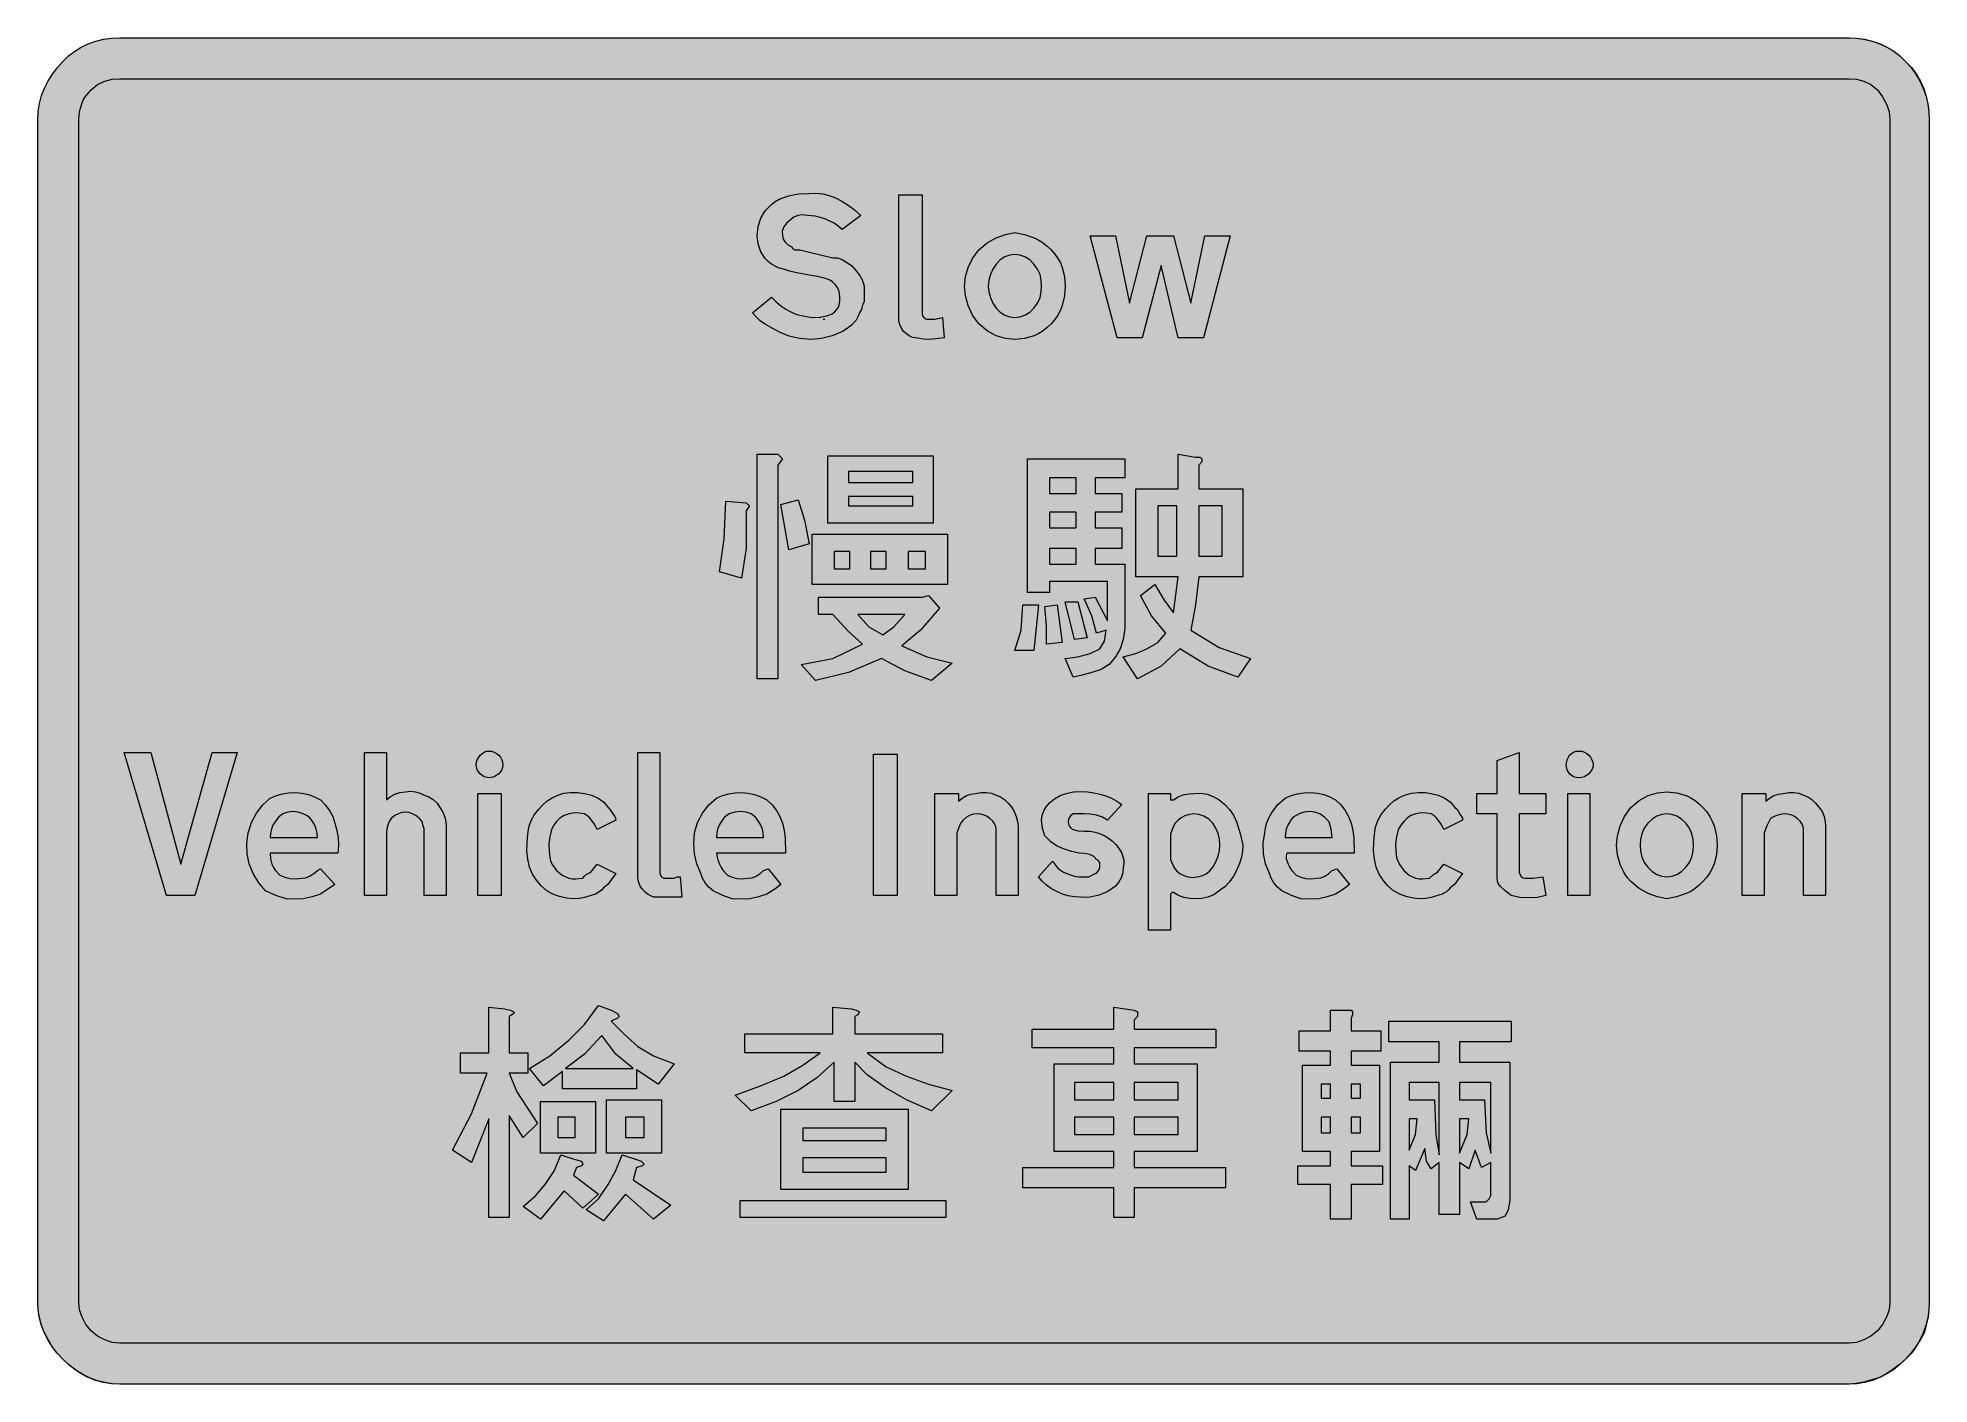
# Model space of a CAD drawing. Header units: metres. Extents: x 104 to 465, y 9 to 266.
import ezdxf

# ---------------------------------------------------------------- set-up
doc = ezdxf.new("R2010")
doc.units = ezdxf.units.M
for name, color, linetype, true_color in [('FILL_BLUE_0000FF', 7, 'Continuous', 0x0000ff), ('FILL_WHITE_FFFFFF', 7, 'Continuous', 0xffffff), ('STROKE_BLUE_0000FF', 7, 'Continuous', 0x0000ff), ('STROKE_WHITE_FFFFFF', 7, 'Continuous', 0xffffff)]:
    doc.layers.add(name, color=color, linetype=linetype, true_color=true_color)

msp = doc.modelspace()

# ---------------------------------------------------------------- hatches: boundary and pattern name
at = {"layer": 'FILL_BLUE_0000FF', "true_color": 0x0000ff}
h = msp.add_hatch(color=7, dxfattribs=at)
h.dxf.hatch_style = 1
h.paths.add_polyline_path([(449.85, 257.88), (451.24, 257.76), (452.66, 257.39), (454.03, 256.74), (455.25, 255.78), (456.26, 254.43), (457.01, 253.04), (457.49, 251.6), (457.65, 250.08), (457.65, 24.18), (457.49, 22.79), (457.01, 21.37), (456.26, 20), (455.25, 18.78), (454.03, 17.77), (452.66, 17.02), (451.24, 16.54), (449.85, 16.38), (119.55, 16.38), (118.16, 16.54), (116.74, 17.02), (115.37, 17.77), (114.15, 18.78), (113.14, 20), (112.39, 21.37), (111.91, 22.79), (111.75, 24.18), (111.75, 250.08), (111.94, 251.58), (112.35, 253.08), (112.63, 253.75), (113.02, 254.43), (114.15, 255.78), (115.37, 256.74), (116.74, 257.39), (118.16, 257.76), (119.55, 257.88), (449.85, 257.88)])
at = {"layer": 'FILL_WHITE_FFFFFF', "true_color": 0xffffff}
h = msp.add_hatch(color=7, dxfattribs=at)
h.dxf.hatch_style = 1
h.paths.add_polyline_path([(449.85, 265.68), (451.22, 265.62), (452.63, 265.44), (454.06, 265.13), (455.48, 264.67), (456.86, 264.05), (458.2, 263.28), (459.47, 262.32), (460.65, 261.18), (461.79, 260), (462.75, 258.73), (463.52, 257.38), (464.14, 255.97), (464.6, 254.51), (464.91, 253.04), (465.09, 251.55), (465.15, 250.08), (465.15, 24.18), (465.09, 22.83), (464.93, 21.44), (464.25, 18.48), (463.52, 17.13), (462.67, 15.82), (461.72, 14.56), (460.65, 13.38), (459.47, 12.31), (458.21, 11.35), (456.9, 10.51), (455.55, 9.78), (452.59, 8.95), (451.2, 8.68), (449.85, 8.58), (119.55, 8.58), (118.18, 8.65), (116.77, 8.87), (115.34, 9.23), (113.92, 9.74), (112.54, 10.41), (111.2, 11.24), (109.93, 12.23), (108.75, 13.38), (107.55, 14.56), (106.61, 15.82), (105.15, 18.48), (104.58, 20), (104.21, 21.44), (104.01, 22.83), (103.95, 24.18), (103.95, 250.08), (104.03, 251.64), (104.28, 253.16), (104.68, 254.65), (105.22, 256.08), (105.91, 257.46), (106.73, 258.77), (107.68, 260.01), (108.75, 261.18), (109.82, 262.23), (110.99, 263.15), (112.25, 263.92), (113.59, 264.55), (115, 265.05), (116.47, 265.4), (117.99, 265.61), (119.55, 265.68), (449.85, 265.68)])
h = msp.add_hatch(color=7, dxfattribs=at)
h.dxf.hatch_style = 1
h.paths.add_polyline_path([(256.82, 229.71), (256.01, 230.26), (254.25, 231.1), (252.49, 231.61), (250.95, 231.78), (249.93, 231.89), (249.07, 231.78), (248.33, 231.44), (247.65, 230.88), (246.99, 230.33), (246.45, 229.6), (246.13, 228.77), (246.15, 227.88), (246.3, 227.21), (246.71, 226.6), (247.29, 226.11), (247.95, 225.78), (248, 225.6), (248.14, 225.48), (248.55, 225.18), (248.85, 225.18), (249.15, 225.18), (249.45, 225.18), (255.75, 223.68), (256.65, 223.64), (257.55, 223.38), (259.35, 222.18), (260.19, 221.28), (260.89, 220.34), (261.42, 219.35), (261.75, 218.28), (261.75, 217.38), (261.75, 216.78), (261.75, 216.48), (261.75, 216.18), (261.75, 215.88), (261.75, 215.28), (261.45, 214.68), (261.26, 213.82), (260.85, 213.18), (260.57, 212.38), (260.21, 211.75), (259.35, 210.78), (258.52, 210.15), (257.62, 209.6), (255.67, 208.75), (253.61, 208.25), (251.55, 208.08), (249.4, 208.24), (247.42, 208.72), (245.56, 209.47), (243.75, 210.48), (242.85, 210.99), (241.99, 211.6), (241.18, 212.34), (240.45, 213.18), (244.05, 216.18), (244.95, 215.25), (245.86, 214.47), (246.78, 213.84), (247.73, 213.33), (248.7, 212.93), (249.7, 212.64), (251.85, 212.28), (253.41, 212.35), (254.85, 212.65), (255.49, 212.92), (256.07, 213.29), (256.56, 213.77), (256.95, 214.38), (257.11, 215.32), (257.14, 216.29), (256.99, 217.21), (256.65, 217.98), (256.25, 218.59), (255.72, 219.07), (255.1, 219.45), (254.4, 219.74), (252.85, 220.13), (251.25, 220.38), (248.59, 220.87), (247.33, 221.18), (246.15, 221.58), (245.53, 221.68), (244.99, 221.92), (244.05, 222.48), (243.42, 222.97), (242.87, 223.53), (242.02, 224.84), (241.52, 226.32), (241.35, 227.88), (241.52, 229.62), (242.02, 231.22), (242.87, 232.65), (244.05, 233.88), (244.77, 234.4), (245.55, 234.84), (247.31, 235.49), (249.24, 235.86), (251.25, 235.98), (252.57, 236.01), (253.85, 235.87), (255.09, 235.57), (256.31, 235.12), (257.52, 234.51), (258.72, 233.74), (259.92, 232.83), (261.15, 231.78), (257.55, 229.08), (256.82, 229.71)])
h = msp.add_hatch(color=7, dxfattribs=at)
h.dxf.hatch_style = 1
h.paths.add_polyline_path([(268.35, 235.68), (272.85, 235.68), (272.85, 212.88), (272.89, 212.58), (273.15, 212.28), (273.56, 212.02), (273.75, 211.98), (275.25, 211.98), (276.75, 212.28), (277.05, 208.38), (274.35, 208.08), (273, 208.12), (271.65, 208.38), (270.98, 208.48), (270.34, 208.75), (269.25, 209.58), (268.86, 210.25), (268.57, 210.93), (268.41, 211.6), (268.35, 212.28), (268.35, 235.68)])
h = msp.add_hatch(color=7, dxfattribs=at)
h.dxf.hatch_style = 1
h.paths.add_polyline_path([(281.62, 221.84), (282.47, 223.55), (283.65, 225.18), (285.28, 226.54), (286.99, 227.5), (288.75, 228.13), (290.55, 228.48), (292.39, 228.13), (294.22, 227.5), (295.11, 227.07), (295.95, 226.54), (296.74, 225.91), (297.45, 225.18), (298.17, 224.38), (298.76, 223.55), (299.23, 222.71), (299.59, 221.84), (300.02, 220.08), (300.15, 218.28), (300.02, 216.44), (299.59, 214.57), (299.23, 213.65), (298.76, 212.75), (298.17, 211.89), (297.45, 211.08), (296.74, 210.35), (295.95, 209.73), (295.11, 209.21), (294.22, 208.79), (292.39, 208.25), (290.55, 208.08), (288.75, 208.25), (286.99, 208.79), (285.28, 209.73), (283.65, 211.08), (282.47, 212.75), (281.62, 214.57), (281.12, 216.44), (280.95, 218.28), (281.12, 220.08), (281.62, 221.84)])
h.paths.add_polyline_path([(288.64, 223.83), (287.72, 223.27), (286.95, 222.48), (286.34, 221.53), (285.86, 220.49), (285.56, 219.4), (285.45, 218.28), (285.56, 217.16), (285.86, 216.07), (286.34, 215.03), (286.95, 214.08), (287.72, 213.29), (288.64, 212.73), (289.61, 212.39), (290.55, 212.28), (291.49, 212.39), (292.46, 212.73), (293.38, 213.29), (294.15, 214.08), (294.89, 215.03), (295.35, 216.07), (295.58, 217.16), (295.65, 218.28), (295.58, 219.4), (295.35, 220.49), (294.89, 221.53), (294.15, 222.48), (293.38, 223.27), (292.46, 223.83), (291.49, 224.17), (290.55, 224.28), (289.61, 224.17), (288.64, 223.83)], flags=16)
h = msp.add_hatch(color=7, dxfattribs=at)
h.dxf.hatch_style = 1
h.paths.add_polyline_path([(312.45, 214.98), (315.75, 227.88), (318.45, 227.88), (320.85, 227.88), (324.15, 214.98), (326.85, 227.88), (331.65, 227.88), (326.55, 208.38), (321.75, 208.38), (318.45, 222.18), (314.85, 208.38), (310.05, 208.38), (304.95, 227.88), (309.75, 227.88), (312.45, 214.98)])
h = msp.add_hatch(color=7, dxfattribs=at)
h.dxf.hatch_style = 1
h.paths.add_polyline_path([(245.25, 186.18), (246.15, 185.28), (245.25, 184.08), (245.25, 143.28), (241.35, 143.28), (241.35, 186.18), (245.25, 186.18)])
h = msp.add_hatch(color=7, dxfattribs=at)
h.dxf.hatch_style = 1
h.paths.add_polyline_path([(254.85, 172.98), (254.85, 185.88), (274.95, 185.88), (274.95, 172.98), (254.85, 172.98)])
h.paths.add_polyline_path([(258.75, 182.88), (258.75, 180.78), (271.05, 180.78), (271.05, 182.88), (258.75, 182.88)], flags=16)
h.paths.add_polyline_path([(271.05, 178.08), (258.75, 178.08), (258.75, 176.28), (271.05, 176.28), (271.05, 178.08)], flags=16)
h = msp.add_hatch(color=7, dxfattribs=at)
h.dxf.hatch_style = 1
h.paths.add_polyline_path([(305.85, 178.68), (310.95, 178.68), (310.95, 175.08), (305.85, 175.08), (305.85, 172.08), (310.95, 172.08), (310.95, 168.18), (305.85, 168.18), (305.85, 165.18), (311.55, 165.18), (311.55, 155.28), (311.55, 152.88), (311.25, 150.78), (310.65, 148.98), (309.75, 147.48), (308.55, 145.98), (307.05, 145.08), (305.25, 144.48), (303.15, 143.88), (301.65, 143.58), (300.15, 147.18), (302.55, 147.48), (304.95, 148.08), (306.75, 148.98), (307.65, 150.48), (307.95, 152.58), (306.15, 151.98), (305.25, 155.28), (303.75, 158.58), (305.85, 158.88), (308.25, 154.38), (308.25, 161.88), (297.15, 161.88), (297.15, 159.78), (292.95, 159.78), (292.95, 185.28), (311.55, 185.28), (311.55, 181.68), (305.85, 181.68), (305.85, 178.68)])
h.paths.add_polyline_path([(297.15, 178.68), (302.25, 178.68), (302.25, 181.68), (297.15, 181.68), (297.15, 178.68)], flags=16)
h.paths.add_polyline_path([(297.15, 175.08), (297.15, 172.08), (302.25, 172.08), (302.25, 175.08), (297.15, 175.08)], flags=16)
h.paths.add_polyline_path([(302.25, 168.18), (297.15, 168.18), (297.15, 165.18), (302.25, 165.18), (302.25, 168.18)], flags=16)
h = msp.add_hatch(color=7, dxfattribs=at)
h.dxf.hatch_style = 1
h.paths.add_polyline_path([(326.25, 185.28), (326.25, 184.68), (325.65, 184.08), (325.65, 179.58), (334.05, 179.58), (334.05, 162.78), (325.65, 162.78), (325.05, 157.38), (324.15, 152.58), (329.55, 149.28), (335.55, 147.18), (333.15, 143.58), (327.45, 145.68), (322.05, 148.98), (318.45, 145.68), (313.95, 143.28), (311.25, 147.48), (313.65, 148.08), (315.75, 148.98), (317.85, 150.18), (319.35, 151.98), (316.65, 155.28), (314.55, 159.18), (317.25, 161.28), (319.05, 158.28), (320.85, 155.88), (321.75, 162.78), (313.65, 162.78), (313.65, 179.58), (321.75, 179.58), (321.75, 186.18), (325.05, 185.58), (325.95, 185.58), (326.25, 185.28)])
h.paths.add_polyline_path([(317.85, 176.28), (317.85, 166.68), (321.45, 166.68), (321.45, 176.28), (317.85, 176.28)], flags=16)
h.paths.add_polyline_path([(330.15, 176.28), (325.65, 176.28), (325.65, 166.68), (330.15, 166.68), (330.15, 176.28)], flags=16)
h = msp.add_hatch(color=7, dxfattribs=at)
h.dxf.hatch_style = 1
h.paths.add_polyline_path([(235.05, 169.98), (235.35, 177.18), (239.25, 176.88), (239.85, 176.28), (239.25, 175.38), (239.25, 168.18), (238.35, 162.48), (234.15, 163.68), (235.05, 169.98)])
h = msp.add_hatch(color=7, dxfattribs=at)
h.dxf.hatch_style = 1
h.paths.add_polyline_path([(250.35, 173.58), (251.25, 169.08), (247.35, 167.88), (245.85, 176.58), (249.15, 177.48), (250.35, 173.58)])
h = msp.add_hatch(color=7, dxfattribs=at)
h.dxf.hatch_style = 1
h.paths.add_polyline_path([(251.85, 170.88), (277.65, 170.88), (277.65, 161.28), (251.85, 161.28), (251.85, 170.88)])
h.paths.add_polyline_path([(262.95, 164.28), (265.95, 164.28), (265.95, 167.58), (262.95, 167.58), (262.95, 164.28)], flags=16)
h.paths.add_polyline_path([(256.05, 167.58), (256.05, 164.28), (259.05, 164.28), (259.05, 167.58), (256.05, 167.58)], flags=16)
h.paths.add_polyline_path([(273.45, 167.58), (270.15, 167.58), (270.15, 164.28), (273.45, 164.28), (273.45, 167.58)], flags=16)
h = msp.add_hatch(color=7, dxfattribs=at)
h.dxf.hatch_style = 1
h.paths.add_polyline_path([(274.05, 159.18), (276.15, 156.78), (272.55, 152.58), (268.95, 149.58), (273.75, 147.48), (278.55, 146.28), (274.65, 142.98), (269.55, 144.78), (265.05, 147.18), (258.75, 144.48), (252.45, 142.98), (249.75, 145.98), (255.75, 147.18), (261.45, 149.88), (258.75, 152.28), (255.75, 155.58), (253.05, 155.58), (253.05, 158.88), (272.85, 158.88), (274.05, 159.18)])
h.paths.add_polyline_path([(265.35, 151.68), (267.45, 153.18), (269.55, 155.58), (260.55, 155.58), (262.65, 153.18), (265.35, 151.68)], flags=16)
h = msp.add_hatch(color=7, dxfattribs=at)
h.dxf.hatch_style = 1
h.paths.add_polyline_path([(294.15, 148.68), (290.55, 148.68), (291.75, 152.58), (292.05, 157.38), (295.05, 157.38), (294.15, 148.68)])
h = msp.add_hatch(color=7, dxfattribs=at)
h.dxf.hatch_style = 1
h.paths.add_polyline_path([(299.55, 150.18), (296.55, 149.88), (296.55, 153.48), (296.25, 157.08), (298.65, 157.38), (299.55, 150.18)])
h = msp.add_hatch(color=7, dxfattribs=at)
h.dxf.hatch_style = 1
h.paths.add_polyline_path([(304.35, 151.08), (301.95, 150.78), (300.15, 157.98), (302.55, 157.98), (304.35, 151.08)])
h = msp.add_hatch(color=7, dxfattribs=at)
h.dxf.hatch_style = 1
h.paths.add_polyline_path([(120.45, 129.18), (125.55, 129.18), (131.25, 107.88), (137.25, 129.18), (142.05, 129.18), (133.95, 101.88), (128.55, 101.88), (120.45, 129.18)])
h = msp.add_hatch(color=7, dxfattribs=at)
h.dxf.hatch_style = 1
h.paths.add_polyline_path([(177.71, 114.63), (177.45, 115.38), (177.4, 115.78), (177.26, 116.09), (176.85, 116.58), (176.17, 117.15), (175.5, 117.52), (174.82, 117.72), (174.15, 117.78), (173.47, 117.72), (172.8, 117.52), (172.12, 117.15), (171.45, 116.58), (171.06, 116.03), (170.77, 115.34), (170.61, 114.6), (170.55, 113.88), (170.55, 101.88), (166.35, 101.88), (166.35, 129.18), (170.55, 129.18), (170.55, 120.18), (171.28, 120.79), (172.13, 121.27), (173.08, 121.57), (174.15, 121.68), (175.09, 121.8), (176.06, 121.72), (176.98, 121.47), (177.75, 121.08), (178.64, 120.75), (179.48, 120.22), (180.2, 119.52), (180.75, 118.68), (181.32, 117.78), (181.69, 116.88), (181.89, 115.98), (181.95, 115.08), (181.95, 114.78), (181.95, 101.88), (177.75, 101.88), (177.75, 113.88), (177.71, 114.63)])
h = msp.add_hatch(color=7, dxfattribs=at)
h.dxf.hatch_style = 1
h.paths.add_polyline_path([(192.7, 126.33), (192.54, 125.9), (191.96, 125.13), (191.1, 124.59), (190.6, 124.43), (190.05, 124.38), (189.17, 124.59), (188.4, 125.13), (187.86, 125.9), (187.65, 126.78), (187.7, 127.33), (187.86, 127.83), (188.4, 128.69), (189.17, 129.27), (189.6, 129.43), (190.05, 129.48), (190.6, 129.43), (191.1, 129.27), (191.56, 129.02), (191.96, 128.69), (192.29, 128.29), (192.54, 127.83), (192.7, 127.33), (192.75, 126.78), (192.7, 126.33)])
h = msp.add_hatch(color=7, dxfattribs=at)
h.dxf.hatch_style = 1
h.paths.add_polyline_path([(218.55, 129.18), (222.75, 129.18), (222.75, 106.38), (222.79, 105.93), (223.05, 105.48), (223.5, 105.22), (223.95, 105.18), (225.45, 105.18), (226.05, 105.44), (226.65, 105.48), (226.95, 101.58), (224.25, 101.58), (221.55, 101.58), (220.5, 102.1), (219.95, 102.51), (219.45, 103.08), (219.06, 103.58), (218.77, 104.17), (218.61, 104.81), (218.55, 105.48), (218.55, 129.18)])
h = msp.add_hatch(color=7, dxfattribs=at)
h.dxf.hatch_style = 1
h.paths.add_polyline_path([(263.55, 128.88), (268.05, 128.88), (268.05, 101.88), (263.55, 101.88), (263.55, 128.88)])
h = msp.add_hatch(color=7, dxfattribs=at)
h.dxf.hatch_style = 1
h.paths.add_polyline_path([(386.95, 105.94), (387.22, 105.55), (387.61, 105.28), (388.05, 105.18), (389.55, 105.18), (391.35, 105.48), (391.95, 101.88), (390.33, 101.54), (388.65, 101.43), (386.97, 101.54), (385.35, 101.88), (384.19, 102.78), (383.25, 103.68), (382.9, 104.13), (382.73, 104.58), (382.65, 105.48), (382.65, 117.48), (378.75, 117.48), (378.75, 121.38), (382.65, 121.38), (382.65, 127.68), (386.85, 129.18), (386.85, 121.38), (391.95, 121.38), (391.95, 117.48), (386.85, 117.48), (386.85, 106.38), (386.95, 105.94)])
h = msp.add_hatch(color=7, dxfattribs=at)
h.dxf.hatch_style = 1
h.paths.add_polyline_path([(400.9, 126.33), (400.74, 125.9), (400.16, 125.13), (399.3, 124.59), (398.8, 124.43), (398.25, 124.38), (397.72, 124.43), (397.24, 124.59), (396.49, 125.13), (396.01, 125.9), (395.85, 126.78), (396.01, 127.83), (396.49, 128.69), (396.83, 129.02), (397.24, 129.27), (397.72, 129.43), (398.25, 129.48), (398.8, 129.43), (399.3, 129.27), (399.76, 129.02), (400.16, 128.69), (400.49, 128.29), (400.74, 127.83), (400.9, 127.33), (400.95, 126.78), (400.9, 126.33)])
h = msp.add_hatch(color=7, dxfattribs=at)
h.dxf.hatch_style = 1
h.paths.add_polyline_path([(147.45, 102.78), (146.14, 104.32), (145.05, 106.08), (144.32, 107.93), (143.92, 109.87), (143.87, 111.86), (144.15, 113.88), (144.76, 115.84), (145.69, 117.63), (146.89, 119.2), (148.35, 120.48), (149.5, 120.97), (150.69, 121.32), (151.91, 121.52), (153.15, 121.57), (154.39, 121.46), (155.61, 121.2), (156.8, 120.77), (157.95, 120.18), (158.84, 119.22), (159.64, 118.15), (160.27, 116.97), (160.65, 115.68), (161.04, 114.33), (161.29, 112.94), (161.37, 111.5), (161.25, 109.98), (148.35, 109.98), (148.39, 108.93), (148.65, 107.88), (148.93, 107.26), (149.29, 106.72), (150.15, 105.78), (151.1, 105.39), (152.14, 105.14), (153.23, 105.06), (154.35, 105.18), (155.07, 105.29), (155.85, 105.59), (156.63, 106.07), (157.35, 106.68), (157.95, 106.98), (160.65, 103.98), (157.95, 102.18), (156.33, 101.62), (154.65, 101.28), (152.97, 101.17), (151.35, 101.28), (149.4, 101.92), (147.45, 102.78)])
h.paths.add_polyline_path([(157.29, 113.83), (157.12, 114.59), (156.84, 115.3), (156.45, 115.98), (156.17, 116.43), (155.78, 116.84), (155.27, 117.2), (154.65, 117.48), (153.7, 117.82), (152.7, 117.93), (151.7, 117.82), (150.75, 117.48), (149.89, 116.84), (149.25, 115.98), (148.86, 115.3), (148.57, 114.59), (148.41, 113.83), (148.35, 112.98), (157.35, 112.98), (157.29, 113.83)], flags=16)
h = msp.add_hatch(color=7, dxfattribs=at)
h.dxf.hatch_style = 1
h.paths.add_polyline_path([(187.95, 101.88), (187.95, 121.38), (192.45, 121.38), (192.45, 101.88), (187.95, 101.88)])
h = msp.add_hatch(color=7, dxfattribs=at)
h.dxf.hatch_style = 1
h.paths.add_polyline_path([(206.02, 105.05), (206.7, 105.07), (208.05, 105.18), (208.33, 105.58), (208.69, 105.89), (209.55, 106.38), (210.75, 107.88), (214.35, 106.08), (213.45, 104.88), (212.81, 104.02), (211.95, 103.38), (211.67, 102.98), (211.31, 102.67), (210.45, 102.18), (208.35, 101.5), (207.33, 101.34), (206.25, 101.28), (204.9, 101.39), (203.59, 101.69), (202.33, 102.17), (201.15, 102.78), (200.09, 103.74), (199.16, 104.8), (198.41, 105.99), (197.85, 107.28), (197.51, 108.85), (197.36, 110.43), (197.39, 112), (197.55, 113.58), (197.71, 114.92), (198.15, 116.2), (198.82, 117.38), (199.65, 118.38), (200.38, 119.22), (201.22, 119.95), (202.18, 120.57), (203.25, 121.08), (204.43, 121.42), (205.69, 121.57), (207, 121.54), (208.35, 121.38), (209.69, 121.04), (210.94, 120.48), (212.02, 119.69), (212.85, 118.68), (213.3, 118.19), (213.75, 117.48), (214.16, 116.99), (214.3, 116.68), (214.35, 116.28), (210.75, 114.48), (210.47, 115.11), (210.11, 115.68), (209.25, 116.88), (208.35, 117.48), (207.4, 117.64), (206.4, 117.67), (205.4, 117.52), (204.45, 117.18), (203.65, 116.67), (203.02, 116.05), (202.51, 115.32), (202.05, 114.48), (201.71, 113.13), (201.56, 111.78), (201.59, 110.43), (201.75, 109.08), (201.92, 108.42), (202.19, 107.8), (202.99, 106.68), (204.07, 105.79), (205.35, 105.18), (206.02, 105.05)])
h = msp.add_hatch(color=7, dxfattribs=at)
h.dxf.hatch_style = 1
h.paths.add_polyline_path([(232.95, 102.78), (232.11, 103.51), (231.41, 104.32), (230.88, 105.18), (230.55, 106.08), (229.81, 107.93), (229.39, 109.87), (229.24, 111.86), (229.35, 113.88), (229.96, 115.84), (230.89, 117.63), (232.09, 119.2), (233.55, 120.48), (234.7, 120.97), (235.89, 121.32), (237.11, 121.52), (238.35, 121.57), (239.59, 121.46), (240.81, 121.2), (242, 120.77), (243.15, 120.18), (244.17, 119.22), (244.99, 118.15), (245.64, 116.97), (246.15, 115.68), (246.5, 114.33), (246.68, 112.94), (246.75, 109.98), (233.55, 109.98), (233.74, 108.93), (234.15, 107.88), (234.43, 107.26), (234.79, 106.72), (235.65, 105.78), (236.55, 105.39), (237.49, 105.14), (238.48, 105.06), (239.55, 105.18), (240.4, 105.29), (241.16, 105.59), (241.87, 106.07), (242.55, 106.68), (243.45, 106.98), (245.85, 103.98), (244.72, 103.08), (243.15, 102.18), (241.57, 101.62), (239.96, 101.28), (238.3, 101.17), (236.55, 101.28), (234.75, 101.92), (232.95, 102.78)])
h.paths.add_polyline_path([(242.49, 113.83), (242.32, 114.59), (242.04, 115.3), (241.65, 115.98), (241.01, 116.84), (240.15, 117.48), (239.2, 117.82), (238.16, 117.93), (237.07, 117.82), (235.95, 117.48), (235.09, 116.84), (234.45, 115.98), (234.06, 115.3), (233.77, 114.59), (233.61, 113.83), (233.55, 112.98), (242.55, 112.98), (242.49, 113.83)], flags=16)
h = msp.add_hatch(color=7, dxfattribs=at)
h.dxf.hatch_style = 1
h.paths.add_polyline_path([(282.67, 117.42), (282, 117.22), (281.32, 116.85), (280.65, 116.28), (280.25, 115.78), (279.94, 115.19), (279.45, 113.88), (279.45, 101.88), (275.25, 101.88), (275.25, 121.38), (279.75, 121.38), (279.75, 119.88), (280.48, 120.49), (281.29, 120.97), (282.15, 121.27), (283.05, 121.38), (284.12, 121.54), (285.11, 121.57), (286.05, 121.42), (286.95, 121.08), (287.8, 120.75), (288.56, 120.22), (289.27, 119.52), (289.95, 118.68), (290.39, 117.91), (290.78, 116.99), (291.05, 116.02), (291.15, 115.08), (291.15, 101.88), (286.95, 101.88), (286.95, 114.48), (286.89, 114.98), (286.69, 115.53), (286.32, 116.08), (285.75, 116.58), (285.25, 116.97), (284.66, 117.25), (284.02, 117.42), (283.35, 117.48), (282.67, 117.42)])
h = msp.add_hatch(color=7, dxfattribs=at)
h.dxf.hatch_style = 1
h.paths.add_polyline_path([(302.59, 114.22), (303.75, 114.18), (304.35, 114.18), (304.65, 114.18), (304.95, 114.18), (305.85, 114.01), (306.73, 113.73), (307.59, 113.35), (308.4, 112.87), (309.16, 112.28), (309.84, 111.61), (310.45, 110.84), (310.95, 109.98), (311.33, 108.63), (311.37, 107.95), (311.25, 107.28), (311.14, 106.21), (310.84, 105.25), (310.36, 104.41), (309.75, 103.68), (308.3, 102.68), (306.67, 101.95), (304.94, 101.57), (304.05, 101.52), (303.15, 101.58), (301.93, 101.65), (300.75, 101.85), (299.61, 102.18), (298.54, 102.63), (297.53, 103.19), (296.61, 103.86), (295.78, 104.62), (295.05, 105.48), (297.75, 108.48), (298.69, 107.2), (299.23, 106.71), (299.85, 106.38), (301.46, 105.7), (302.17, 105.54), (302.85, 105.48), (304.65, 105.48), (305.85, 106.08), (306.12, 106.18), (306.41, 106.45), (306.65, 106.84), (306.75, 107.28), (306.75, 108.18), (306.45, 108.59), (306.33, 108.73), (306.15, 108.78), (305.59, 109.35), (304.84, 109.72), (303.91, 109.92), (302.85, 109.98), (301.35, 110.28), (299.84, 110.79), (298.5, 111.4), (297.38, 112.14), (296.55, 112.98), (296.25, 113.28), (295.84, 114.67), (295.65, 116.28), (295.76, 117.18), (296.06, 118.04), (296.54, 118.85), (297.15, 119.58), (298.11, 120.37), (299.17, 120.97), (300.36, 121.39), (301.65, 121.68), (301.95, 121.68), (303.19, 121.74), (304.41, 121.68), (305.62, 121.53), (306.79, 121.27), (307.92, 120.91), (309, 120.46), (310.01, 119.91), (310.95, 119.28), (308.25, 116.28), (307.25, 116.85), (306.11, 117.22), (304.92, 117.42), (303.75, 117.48), (301.65, 117.48), (301.26, 117.2), (300.97, 116.84), (300.81, 116.43), (300.75, 115.98), (300.81, 115.53), (300.97, 115.12), (301.26, 114.76), (301.65, 114.48), (302.59, 114.22)])
h = msp.add_hatch(color=7, dxfattribs=at)
h.dxf.hatch_style = 1
h.paths.add_polyline_path([(322.69, 121.12), (323.68, 121.32), (324.75, 121.38), (326.05, 121.45), (327.26, 121.23), (328.42, 120.79), (329.55, 120.18), (330.61, 119.27), (331.54, 118.3), (332.29, 117.23), (332.85, 115.98), (333.56, 113.73), (334.05, 111.48), (333.99, 110.35), (333.79, 109.19), (333.42, 107.98), (332.85, 106.68), (332.29, 105.56), (331.54, 104.5), (330.61, 103.56), (329.55, 102.78), (328.55, 102.04), (327.41, 101.58), (326.22, 101.35), (325.05, 101.28), (323.93, 101.34), (322.84, 101.54), (321.8, 101.91), (320.85, 102.48), (320.55, 102.48), (320.25, 102.18), (320.25, 101.88), (320.25, 95.28), (316.05, 95.28), (316.05, 121.38), (320.25, 121.38), (320.25, 120.48), (320.25, 120.18), (320.55, 120.18), (320.85, 120.18), (321.75, 120.75), (322.69, 121.12)])
h.paths.add_polyline_path([(320.77, 115.04), (320.25, 113.58), (320.25, 112.98), (320.25, 109.98), (320.25, 108.78), (320.93, 107.32), (321.43, 106.63), (322.05, 106.08), (322.78, 105.69), (323.59, 105.44), (324.45, 105.36), (325.35, 105.48), (326.24, 105.63), (327.07, 106.04), (327.8, 106.62), (328.35, 107.28), (328.94, 108.32), (329.36, 109.39), (329.62, 110.49), (329.7, 111.59), (329.62, 112.68), (329.36, 113.73), (328.94, 114.74), (328.35, 115.68), (327.58, 116.47), (326.66, 117.03), (325.69, 117.37), (324.75, 117.48), (323.86, 117.38), (323.02, 117.1), (322.3, 116.72), (321.75, 116.28), (321.18, 115.73), (320.77, 115.04)], flags=16)
h = msp.add_hatch(color=7, dxfattribs=at)
h.dxf.hatch_style = 1
h.paths.add_polyline_path([(341.55, 102.78), (340.71, 103.51), (340.01, 104.32), (339.48, 105.18), (339.15, 106.08), (338.42, 107.93), (338.03, 109.87), (337.97, 111.86), (338.25, 113.88), (338.42, 114.88), (338.69, 115.84), (339.06, 116.76), (339.52, 117.63), (340.7, 119.2), (342.15, 120.48), (343.31, 120.97), (344.54, 121.32), (345.79, 121.52), (347.06, 121.57), (348.32, 121.46), (349.53, 121.2), (350.69, 120.77), (351.75, 120.18), (352.77, 119.22), (353.59, 118.15), (354.24, 116.97), (354.75, 115.68), (355.1, 114.33), (355.27, 112.94), (355.35, 109.98), (342.45, 109.98), (342.33, 109.48), (342.37, 108.93), (342.75, 107.88), (343.03, 107.26), (343.39, 106.72), (344.25, 105.78), (345.15, 105.39), (346.09, 105.14), (347.08, 105.06), (348.15, 105.18), (349, 105.29), (349.76, 105.59), (350.47, 106.07), (351.15, 106.68), (352.05, 106.98), (354.45, 103.98), (353.33, 103.08), (351.75, 102.18), (350.17, 101.62), (348.56, 101.28), (346.9, 101.17), (345.15, 101.28), (343.35, 101.92), (341.55, 102.78)])
h.paths.add_polyline_path([(350.96, 114.59), (350.55, 115.98), (349.65, 116.84), (348.75, 117.48), (347.8, 117.82), (346.8, 117.93), (345.8, 117.82), (344.85, 117.48), (344.23, 117.2), (343.72, 116.84), (343.33, 116.43), (343.05, 115.98), (342.66, 115.3), (342.37, 114.59), (342.21, 113.83), (342.15, 112.98), (351.15, 112.98), (350.96, 114.59)], flags=16)
h = msp.add_hatch(color=7, dxfattribs=at)
h.dxf.hatch_style = 1
h.paths.add_polyline_path([(367.72, 105.05), (368.4, 105.07), (369.75, 105.18), (370.5, 105.89), (371.25, 106.38), (372.45, 107.88), (376.05, 106.08), (375.15, 104.88), (374.51, 104.02), (373.65, 103.38), (373.37, 102.98), (373.01, 102.67), (372.15, 102.18), (370.05, 101.5), (369.03, 101.34), (367.95, 101.28), (366.6, 101.39), (365.29, 101.69), (364.03, 102.17), (362.85, 102.78), (361.79, 103.74), (360.86, 104.8), (360.11, 105.99), (359.55, 107.28), (359.21, 108.85), (359.06, 110.43), (359.09, 112), (359.25, 113.58), (359.41, 114.92), (359.85, 116.2), (360.52, 117.38), (361.35, 118.38), (362.08, 119.22), (362.92, 119.95), (363.88, 120.57), (364.95, 121.08), (366.3, 121.42), (367.61, 121.57), (368.87, 121.54), (370.05, 121.38), (371.39, 121.04), (372.64, 120.48), (373.72, 119.69), (374.55, 118.68), (374.9, 118.45), (375.11, 118.19), (375.45, 117.48), (375.86, 116.99), (376, 116.68), (376.05, 116.28), (372.45, 114.48), (372.17, 115.11), (371.81, 115.68), (370.95, 116.88), (370.61, 117.18), (370.05, 117.48), (369.1, 117.64), (368.1, 117.67), (367.1, 117.52), (366.15, 117.18), (365.48, 116.67), (364.84, 116.05), (364.25, 115.32), (363.75, 114.48), (363.41, 113.13), (363.26, 111.78), (363.29, 110.43), (363.45, 109.08), (364.01, 107.8), (364.8, 106.68), (365.81, 105.79), (367.05, 105.18), (367.72, 105.05)])
h = msp.add_hatch(color=7, dxfattribs=at)
h.dxf.hatch_style = 1
h.paths.add_polyline_path([(396.15, 101.88), (396.15, 121.38), (400.35, 121.38), (400.35, 101.88), (396.15, 101.88)])
h = msp.add_hatch(color=7, dxfattribs=at)
h.dxf.hatch_style = 1
h.paths.add_polyline_path([(406.13, 115.19), (406.97, 117.01), (408.15, 118.68), (409.78, 120.03), (411.49, 120.97), (413.25, 121.51), (415.05, 121.68), (416.89, 121.51), (418.73, 120.97), (419.61, 120.55), (420.45, 120.03), (421.24, 119.41), (421.95, 118.68), (422.67, 117.87), (423.26, 117.01), (423.73, 116.11), (424.09, 115.19), (424.52, 113.32), (424.65, 111.48), (424.52, 109.68), (424.09, 107.92), (423.73, 107.05), (423.26, 106.21), (422.67, 105.38), (421.95, 104.58), (421.24, 103.85), (420.45, 103.22), (419.61, 102.69), (418.73, 102.25), (416.89, 101.63), (415.05, 101.28), (413.25, 101.63), (411.49, 102.25), (409.78, 103.22), (408.15, 104.58), (407.52, 105.29), (406.97, 106.08), (406.13, 107.8), (405.62, 109.64), (405.45, 111.48), (405.62, 113.32), (406.13, 115.19)])
h.paths.add_polyline_path([(413.14, 117.03), (412.22, 116.47), (411.45, 115.68), (410.71, 114.73), (410.25, 113.69), (410.02, 112.6), (409.95, 111.48), (410.02, 110.36), (410.25, 109.27), (410.71, 108.23), (411.45, 107.28), (412.22, 106.49), (413.14, 105.93), (414.11, 105.59), (415.05, 105.48), (415.99, 105.59), (416.96, 105.93), (417.88, 106.49), (418.65, 107.28), (419.39, 108.23), (419.85, 109.27), (420.08, 110.36), (420.15, 111.48), (420.08, 112.6), (419.85, 113.69), (419.39, 114.73), (418.65, 115.68), (417.88, 116.47), (416.96, 117.03), (415.99, 117.37), (415.05, 117.48), (414.11, 117.37), (413.14, 117.03)], flags=16)
h = msp.add_hatch(color=7, dxfattribs=at)
h.dxf.hatch_style = 1
h.paths.add_polyline_path([(437, 117.42), (436.24, 117.25), (435.53, 116.97), (434.85, 116.58), (434.14, 115.23), (433.65, 113.88), (433.65, 101.88), (429.45, 101.88), (429.45, 121.38), (433.95, 121.38), (433.95, 119.88), (434.68, 120.49), (435.49, 120.97), (436.35, 121.27), (437.25, 121.38), (438.32, 121.54), (439.31, 121.57), (440.25, 121.42), (441.15, 121.08), (442, 120.75), (442.76, 120.22), (443.47, 119.52), (444.15, 118.68), (444.72, 117.91), (445.09, 116.99), (445.29, 116.02), (445.35, 115.08), (445.35, 101.88), (441.15, 101.88), (441.15, 114.48), (441.09, 114.98), (440.89, 115.53), (440.52, 116.08), (439.95, 116.58), (439.45, 116.97), (438.9, 117.25), (437.85, 117.48), (437, 117.42)])
h = msp.add_hatch(color=7, dxfattribs=at)
h.dxf.hatch_style = 1
h.paths.add_polyline_path([(190.05, 71.88), (190.05, 80.58), (193.05, 80.28), (194.25, 79.98), (194.85, 79.68), (194.85, 79.38), (193.95, 78.78), (193.95, 71.88), (197.55, 71.88), (197.55, 67.98), (193.95, 67.98), (195.45, 64.38), (199.35, 58.38), (196.65, 55.68), (193.95, 59.88), (193.95, 40.38), (190.05, 40.38), (190.05, 59.28), (186.75, 50.88), (183.15, 53.28), (186.75, 60.18), (189.75, 67.98), (184.65, 67.98), (184.65, 71.88), (190.05, 71.88)])
h = msp.add_hatch(color=7, dxfattribs=at)
h.dxf.hatch_style = 1
h.paths.add_polyline_path([(205.35, 74.28), (208.35, 77.28), (211.05, 80.88), (213.45, 79.98), (214.65, 79.38), (214.95, 78.78), (214.65, 78.48), (213.45, 77.88), (215.85, 75.48), (218.55, 73.08), (221.55, 71.28), (225.45, 69.78), (222.45, 65.88), (218.25, 68.58), (218.25, 64.98), (204.15, 64.98), (204.15, 68.28), (200.55, 65.58), (197.85, 68.88), (201.75, 71.28), (205.35, 74.28)])
h.paths.add_polyline_path([(211.65, 75.18), (208.35, 71.58), (204.75, 68.88), (217.65, 68.88), (214.35, 71.58), (211.65, 75.18)], flags=16)
h = msp.add_hatch(color=7, dxfattribs=at)
h.dxf.hatch_style = 1
h.paths.add_polyline_path([(259.35, 80.28), (260.25, 79.98), (260.85, 79.68), (260.55, 79.08), (259.95, 78.78), (259.95, 75.48), (276.75, 75.48), (276.75, 71.88), (262.35, 71.88), (265.95, 69.18), (269.85, 67.38), (274.05, 65.88), (278.55, 64.68), (274.65, 60.78), (269.85, 62.88), (265.65, 65.28), (262.35, 67.68), (259.95, 70.08), (259.95, 62.58), (256.05, 62.58), (256.05, 70.08), (252.75, 67.08), (249.15, 64.68), (244.95, 62.58), (240.15, 60.78), (237.15, 63.78), (241.95, 65.58), (246.45, 67.38), (250.05, 69.48), (253.35, 71.88), (238.95, 71.88), (238.95, 75.48), (255.75, 75.48), (255.75, 80.58), (259.35, 80.28)])
h = msp.add_hatch(color=7, dxfattribs=at)
h.dxf.hatch_style = 1
h.paths.add_polyline_path([(313.95, 79.38), (313.95, 78.78), (313.35, 78.18), (313.35, 76.38), (328.95, 76.38), (328.95, 72.78), (313.35, 72.78), (313.35, 69.78), (325.35, 69.78), (325.35, 52.98), (313.35, 52.98), (313.35, 49.98), (330.75, 49.98), (330.75, 46.08), (313.35, 46.08), (313.35, 40.38), (309.45, 40.38), (309.45, 46.08), (292.05, 46.08), (292.05, 49.98), (309.45, 49.98), (309.45, 52.98), (298.05, 52.98), (298.05, 69.78), (309.45, 69.78), (309.45, 72.78), (293.85, 72.78), (293.85, 76.38), (309.45, 76.38), (309.45, 80.58), (313.35, 79.98), (313.95, 79.68), (313.95, 79.38)])
h.paths.add_polyline_path([(309.45, 62.88), (309.45, 66.18), (301.95, 66.18), (301.95, 62.88), (309.45, 62.88)], flags=16)
h.paths.add_polyline_path([(301.95, 56.28), (309.45, 56.28), (309.45, 59.58), (301.95, 59.58), (301.95, 56.28)], flags=16)
h.paths.add_polyline_path([(313.35, 66.18), (313.35, 62.88), (321.75, 62.88), (321.75, 66.18), (313.35, 66.18)], flags=16)
h.paths.add_polyline_path([(321.75, 59.58), (313.35, 59.58), (313.35, 56.28), (321.75, 56.28), (321.75, 59.58)], flags=16)
h = msp.add_hatch(color=7, dxfattribs=at)
h.dxf.hatch_style = 1
h.paths.add_polyline_path([(354.75, 79.98), (355.05, 79.68), (355.05, 79.08), (354.75, 78.48), (354.75, 76.08), (360.45, 76.08), (360.45, 72.18), (354.75, 72.18), (354.75, 69.48), (360.15, 69.48), (360.15, 52.98), (354.75, 52.98), (354.75, 50.28), (360.75, 50.28), (360.75, 46.68), (354.75, 46.68), (354.75, 40.08), (350.85, 40.08), (350.85, 46.68), (344.55, 46.68), (344.55, 50.28), (350.85, 50.28), (350.85, 52.98), (345.45, 52.98), (345.45, 69.48), (350.85, 69.48), (350.85, 72.18), (344.85, 72.18), (344.85, 76.08), (350.85, 76.08), (350.85, 79.98), (353.55, 79.98), (354.75, 79.98)])
h.paths.add_polyline_path([(356.55, 63.18), (356.55, 65.88), (354.75, 65.88), (354.75, 63.18), (356.55, 63.18)], flags=16)
h.paths.add_polyline_path([(354.75, 56.58), (356.55, 56.58), (356.55, 59.58), (354.75, 59.58), (354.75, 56.58)], flags=16)
h.paths.add_polyline_path([(349.05, 65.88), (349.05, 63.18), (350.85, 63.18), (350.85, 65.88), (349.05, 65.88)], flags=16)
h.paths.add_polyline_path([(350.85, 59.58), (349.05, 59.58), (349.05, 56.58), (350.85, 56.58), (350.85, 59.58)], flags=16)
h = msp.add_hatch(color=7, dxfattribs=at)
h.dxf.hatch_style = 1
h.paths.add_polyline_path([(375.45, 70.08), (385.05, 70.08), (385.05, 43.68), (384.75, 41.88), (384.15, 40.68), (382.65, 40.08), (380.85, 40.08), (378.75, 40.08), (377.55, 43.38), (379.65, 43.38), (380.55, 43.38), (381.15, 43.98), (381.45, 44.58), (381.45, 45.78), (381.45, 50.88), (379.65, 49.98), (378.45, 53.28), (377.25, 49.68), (375.45, 50.88), (375.45, 40.98), (371.55, 40.98), (371.55, 50.88), (370.05, 49.68), (369.15, 51.18), (368.85, 53.58), (367.05, 49.38), (365.85, 50.28), (365.85, 40.08), (362.25, 40.08), (362.25, 70.08), (371.55, 70.08), (371.55, 73.98), (361.95, 73.98), (361.95, 77.88), (385.35, 77.88), (385.35, 73.98), (375.45, 73.98), (375.45, 70.08)])
h.paths.add_polyline_path([(367.05, 56.28), (367.35, 59.28), (365.85, 59.28), (365.85, 53.28), (367.05, 56.28)], flags=16)
h.paths.add_polyline_path([(375.45, 52.68), (376.95, 56.28), (377.25, 59.28), (375.45, 59.28), (375.45, 52.68)], flags=16)
h.paths.add_polyline_path([(381.45, 66.18), (375.45, 66.18), (375.45, 62.88), (380.25, 62.88), (380.55, 56.58), (381.45, 52.68), (381.45, 66.18)], flags=16)
h.paths.add_polyline_path([(371.55, 52.38), (371.55, 66.18), (365.85, 66.18), (365.85, 62.88), (370.65, 62.88), (370.95, 56.28), (371.55, 52.38)], flags=16)
h = msp.add_hatch(color=7, dxfattribs=at)
h.dxf.hatch_style = 1
h.paths.add_polyline_path([(210.45, 52.68), (199.95, 52.68), (199.95, 62.58), (210.45, 62.58), (210.45, 52.68)])
h.paths.add_polyline_path([(206.55, 59.58), (203.25, 59.58), (203.25, 55.68), (206.55, 55.68), (206.55, 59.58)], flags=16)
h = msp.add_hatch(color=7, dxfattribs=at)
h.dxf.hatch_style = 1
h.paths.add_polyline_path([(223.05, 52.68), (212.55, 52.68), (212.55, 62.88), (223.05, 62.88), (223.05, 52.68)])
h.paths.add_polyline_path([(219.75, 59.58), (216.15, 59.58), (216.15, 55.68), (219.75, 55.68), (219.75, 59.58)], flags=16)
h = msp.add_hatch(color=7, dxfattribs=at)
h.dxf.hatch_style = 1
h.paths.add_polyline_path([(245.85, 45.78), (245.85, 61.08), (270.15, 61.08), (270.15, 45.78), (245.85, 45.78)])
h.paths.add_polyline_path([(250.05, 57.48), (250.05, 55.08), (265.95, 55.08), (265.95, 57.48), (250.05, 57.48)], flags=16)
h.paths.add_polyline_path([(265.95, 51.78), (250.05, 51.78), (250.05, 49.08), (265.95, 49.08), (265.95, 51.78)], flags=16)
h = msp.add_hatch(color=7, dxfattribs=at)
h.dxf.hatch_style = 1
h.paths.add_polyline_path([(199.05, 44.58), (200.85, 46.68), (202.65, 49.38), (203.85, 52.38), (206.55, 51.48), (207.75, 51.18), (208.05, 50.58), (207.75, 50.28), (206.85, 49.98), (206.25, 48.48), (211.05, 44.88), (208.05, 42.18), (204.45, 45.48), (199.95, 40.08), (196.65, 42.48), (199.05, 44.58)])
h = msp.add_hatch(color=7, dxfattribs=at)
h.dxf.hatch_style = 1
h.paths.add_polyline_path([(211.05, 43.98), (212.85, 46.68), (214.35, 49.38), (215.55, 52.38), (218.25, 51.48), (219.15, 51.18), (219.75, 50.58), (219.45, 50.28), (218.25, 49.98), (217.65, 47.58), (224.85, 42.78), (221.55, 40.08), (216.15, 44.88), (211.95, 39.78), (208.65, 41.88), (211.05, 43.98)])
h = msp.add_hatch(color=7, dxfattribs=at)
h.dxf.hatch_style = 1
h.paths.add_polyline_path([(277.35, 43.68), (277.35, 40.38), (238.05, 40.38), (238.05, 43.68), (277.35, 43.68)])

# ---------------------------------------------------------------- linework, layer by layer
at = {"layer": 'FILL_BLUE_0000FF', "lineweight": 0, "true_color": 0x0000ff}
msp.add_lwpolyline([(449.85, 257.88), (451.24, 257.76), (452.66, 257.39), (454.03, 256.74), (455.25, 255.78), (456.26, 254.43), (457.01, 253.04), (457.49, 251.6), (457.65, 250.08), (457.65, 24.18), (457.49, 22.79), (457.01, 21.37), (456.26, 20), (455.25, 18.78), (454.03, 17.77), (452.66, 17.02), (451.24, 16.54), (449.85, 16.38), (119.55, 16.38), (118.16, 16.54), (116.74, 17.02), (115.37, 17.77), (114.15, 18.78), (113.14, 20), (112.39, 21.37), (111.91, 22.79), (111.75, 24.18), (111.75, 250.08), (111.94, 251.58), (112.35, 253.08), (112.63, 253.75), (113.02, 254.43), (114.15, 255.78), (115.37, 256.74), (116.74, 257.39), (118.16, 257.76), (119.55, 257.88)], close=True, dxfattribs=at)
at = {"layer": 'FILL_WHITE_FFFFFF', "lineweight": 0, "true_color": 0xffffff}
for points in [[(449.85, 265.68), (451.22, 265.62), (452.63, 265.44), (454.06, 265.13), (455.48, 264.67), (456.86, 264.05), (458.2, 263.28), (459.47, 262.32), (460.65, 261.18), (461.79, 260), (462.75, 258.73), (463.52, 257.38), (464.14, 255.97), (464.6, 254.51), (464.91, 253.04), (465.09, 251.55), (465.15, 250.08), (465.15, 24.18), (465.09, 22.83), (464.93, 21.44), (464.25, 18.48), (463.52, 17.13), (462.67, 15.82), (461.72, 14.56), (460.65, 13.38), (459.47, 12.31), (458.21, 11.35), (456.9, 10.51), (455.55, 9.78), (452.59, 8.95), (451.2, 8.68), (449.85, 8.58), (119.55, 8.58), (118.18, 8.65), (116.77, 8.87), (115.34, 9.23), (113.92, 9.74), (112.54, 10.41), (111.2, 11.24), (109.93, 12.23), (108.75, 13.38), (107.55, 14.56), (106.61, 15.82), (105.15, 18.48), (104.58, 20), (104.21, 21.44), (104.01, 22.83), (103.95, 24.18), (103.95, 250.08), (104.03, 251.64), (104.28, 253.16), (104.68, 254.65), (105.22, 256.08), (105.91, 257.46), (106.73, 258.77), (107.68, 260.01), (108.75, 261.18), (109.82, 262.23), (110.99, 263.15), (112.25, 263.92), (113.59, 264.55), (115, 265.05), (116.47, 265.4), (117.99, 265.61), (119.55, 265.68)], [(256.82, 229.71), (256.01, 230.26), (254.25, 231.1), (252.49, 231.61), (250.95, 231.78), (249.93, 231.89), (249.07, 231.78), (248.33, 231.44), (247.65, 230.88), (246.99, 230.33), (246.45, 229.6), (246.13, 228.77), (246.15, 227.88), (246.3, 227.21), (246.71, 226.6), (247.29, 226.11), (247.95, 225.78), (248, 225.6), (248.14, 225.48), (248.55, 225.18), (248.85, 225.18), (249.15, 225.18), (249.45, 225.18), (255.75, 223.68), (256.65, 223.64), (257.55, 223.38), (259.35, 222.18), (260.19, 221.28), (260.89, 220.34), (261.42, 219.35), (261.75, 218.28), (261.75, 217.38), (261.75, 216.78), (261.75, 216.48), (261.75, 216.18), (261.75, 215.88), (261.75, 215.28), (261.45, 214.68), (261.26, 213.82), (260.85, 213.18), (260.57, 212.38), (260.21, 211.75), (259.35, 210.78), (258.52, 210.15), (257.62, 209.6), (255.67, 208.75), (253.61, 208.25), (251.55, 208.08), (249.4, 208.24), (247.42, 208.72), (245.56, 209.47), (243.75, 210.48), (242.85, 210.99), (241.99, 211.6), (241.18, 212.34), (240.45, 213.18), (244.05, 216.18), (244.95, 215.25), (245.86, 214.47), (246.78, 213.84), (247.73, 213.33), (248.7, 212.93), (249.7, 212.64), (251.85, 212.28), (253.41, 212.35), (254.85, 212.65), (255.49, 212.92), (256.07, 213.29), (256.56, 213.77), (256.95, 214.38), (257.11, 215.32), (257.14, 216.29), (256.99, 217.21), (256.65, 217.98), (256.25, 218.59), (255.72, 219.07), (255.1, 219.45), (254.4, 219.74), (252.85, 220.13), (251.25, 220.38), (248.59, 220.87), (247.33, 221.18), (246.15, 221.58), (245.53, 221.68), (244.99, 221.92), (244.05, 222.48), (243.42, 222.97), (242.87, 223.53), (242.02, 224.84), (241.52, 226.32), (241.35, 227.88), (241.52, 229.62), (242.02, 231.22), (242.87, 232.65), (244.05, 233.88), (244.77, 234.4), (245.55, 234.84), (247.31, 235.49), (249.24, 235.86), (251.25, 235.98), (252.57, 236.01), (253.85, 235.87), (255.09, 235.57), (256.31, 235.12), (257.52, 234.51), (258.72, 233.74), (259.92, 232.83), (261.15, 231.78), (257.55, 229.08)], [(268.35, 235.68), (272.85, 235.68), (272.85, 212.88), (272.89, 212.58), (273.15, 212.28), (273.56, 212.02), (273.75, 211.98), (275.25, 211.98), (276.75, 212.28), (277.05, 208.38), (274.35, 208.08), (273, 208.12), (271.65, 208.38), (270.98, 208.48), (270.34, 208.75), (269.25, 209.58), (268.86, 210.25), (268.57, 210.93), (268.41, 211.6), (268.35, 212.28)], [(281.62, 221.84), (282.47, 223.55), (283.65, 225.18), (285.28, 226.54), (286.99, 227.5), (288.75, 228.13), (290.55, 228.48), (292.39, 228.13), (294.22, 227.5), (295.11, 227.07), (295.95, 226.54), (296.74, 225.91), (297.45, 225.18), (298.17, 224.38), (298.76, 223.55), (299.23, 222.71), (299.59, 221.84), (300.02, 220.08), (300.15, 218.28), (300.02, 216.44), (299.59, 214.57), (299.23, 213.65), (298.76, 212.75), (298.17, 211.89), (297.45, 211.08), (296.74, 210.35), (295.95, 209.73), (295.11, 209.21), (294.22, 208.79), (292.39, 208.25), (290.55, 208.08), (288.75, 208.25), (286.99, 208.79), (285.28, 209.73), (283.65, 211.08), (282.47, 212.75), (281.62, 214.57), (281.12, 216.44), (280.95, 218.28), (281.12, 220.08)], [(312.45, 214.98), (315.75, 227.88), (318.45, 227.88), (320.85, 227.88), (324.15, 214.98), (326.85, 227.88), (331.65, 227.88), (326.55, 208.38), (321.75, 208.38), (318.45, 222.18), (314.85, 208.38), (310.05, 208.38), (304.95, 227.88), (309.75, 227.88)], [(288.64, 223.83), (287.72, 223.27), (286.95, 222.48), (286.34, 221.53), (285.86, 220.49), (285.56, 219.4), (285.45, 218.28), (285.56, 217.16), (285.86, 216.07), (286.34, 215.03), (286.95, 214.08), (287.72, 213.29), (288.64, 212.73), (289.61, 212.39), (290.55, 212.28), (291.49, 212.39), (292.46, 212.73), (293.38, 213.29), (294.15, 214.08), (294.89, 215.03), (295.35, 216.07), (295.58, 217.16), (295.65, 218.28), (295.58, 219.4), (295.35, 220.49), (294.89, 221.53), (294.15, 222.48), (293.38, 223.27), (292.46, 223.83), (291.49, 224.17), (290.55, 224.28), (289.61, 224.17)], [(245.25, 186.18), (246.15, 185.28), (245.25, 184.08), (245.25, 143.28), (241.35, 143.28), (241.35, 186.18)], [(254.85, 172.98), (254.85, 185.88), (274.95, 185.88), (274.95, 172.98)], [(305.85, 178.68), (310.95, 178.68), (310.95, 175.08), (305.85, 175.08), (305.85, 172.08), (310.95, 172.08), (310.95, 168.18), (305.85, 168.18), (305.85, 165.18), (311.55, 165.18), (311.55, 155.28), (311.55, 152.88), (311.25, 150.78), (310.65, 148.98), (309.75, 147.48), (308.55, 145.98), (307.05, 145.08), (305.25, 144.48), (303.15, 143.88), (301.65, 143.58), (300.15, 147.18), (302.55, 147.48), (304.95, 148.08), (306.75, 148.98), (307.65, 150.48), (307.95, 152.58), (306.15, 151.98), (305.25, 155.28), (303.75, 158.58), (305.85, 158.88), (308.25, 154.38), (308.25, 161.88), (297.15, 161.88), (297.15, 159.78), (292.95, 159.78), (292.95, 185.28), (311.55, 185.28), (311.55, 181.68), (305.85, 181.68)], [(326.25, 185.28), (326.25, 184.68), (325.65, 184.08), (325.65, 179.58), (334.05, 179.58), (334.05, 162.78), (325.65, 162.78), (325.05, 157.38), (324.15, 152.58), (329.55, 149.28), (335.55, 147.18), (333.15, 143.58), (327.45, 145.68), (322.05, 148.98), (318.45, 145.68), (313.95, 143.28), (311.25, 147.48), (313.65, 148.08), (315.75, 148.98), (317.85, 150.18), (319.35, 151.98), (316.65, 155.28), (314.55, 159.18), (317.25, 161.28), (319.05, 158.28), (320.85, 155.88), (321.75, 162.78), (313.65, 162.78), (313.65, 179.58), (321.75, 179.58), (321.75, 186.18), (325.05, 185.58), (325.95, 185.58)], [(258.75, 182.88), (258.75, 180.78), (271.05, 180.78), (271.05, 182.88)], [(297.15, 178.68), (302.25, 178.68), (302.25, 181.68), (297.15, 181.68)], [(235.05, 169.98), (235.35, 177.18), (239.25, 176.88), (239.85, 176.28), (239.25, 175.38), (239.25, 168.18), (238.35, 162.48), (234.15, 163.68)], [(250.35, 173.58), (251.25, 169.08), (247.35, 167.88), (245.85, 176.58), (249.15, 177.48)], [(271.05, 178.08), (258.75, 178.08), (258.75, 176.28), (271.05, 176.28)], [(297.15, 175.08), (297.15, 172.08), (302.25, 172.08), (302.25, 175.08)], [(317.85, 176.28), (317.85, 166.68), (321.45, 166.68), (321.45, 176.28)], [(330.15, 176.28), (325.65, 176.28), (325.65, 166.68), (330.15, 166.68)], [(251.85, 170.88), (277.65, 170.88), (277.65, 161.28), (251.85, 161.28)], [(256.05, 167.58), (256.05, 164.28), (259.05, 164.28), (259.05, 167.58)], [(262.95, 164.28), (265.95, 164.28), (265.95, 167.58), (262.95, 167.58)], [(273.45, 167.58), (270.15, 167.58), (270.15, 164.28), (273.45, 164.28)], [(302.25, 168.18), (297.15, 168.18), (297.15, 165.18), (302.25, 165.18)], [(274.05, 159.18), (276.15, 156.78), (272.55, 152.58), (268.95, 149.58), (273.75, 147.48), (278.55, 146.28), (274.65, 142.98), (269.55, 144.78), (265.05, 147.18), (258.75, 144.48), (252.45, 142.98), (249.75, 145.98), (255.75, 147.18), (261.45, 149.88), (258.75, 152.28), (255.75, 155.58), (253.05, 155.58), (253.05, 158.88), (272.85, 158.88)], [(265.35, 151.68), (267.45, 153.18), (269.55, 155.58), (260.55, 155.58), (262.65, 153.18)], [(294.15, 148.68), (290.55, 148.68), (291.75, 152.58), (292.05, 157.38), (295.05, 157.38)], [(299.55, 150.18), (296.55, 149.88), (296.55, 153.48), (296.25, 157.08), (298.65, 157.38)], [(304.35, 151.08), (301.95, 150.78), (300.15, 157.98), (302.55, 157.98)], [(120.45, 129.18), (125.55, 129.18), (131.25, 107.88), (137.25, 129.18), (142.05, 129.18), (133.95, 101.88), (128.55, 101.88)], [(177.71, 114.63), (177.45, 115.38), (177.4, 115.78), (177.26, 116.09), (176.85, 116.58), (176.17, 117.15), (175.5, 117.52), (174.82, 117.72), (174.15, 117.78), (173.47, 117.72), (172.8, 117.52), (172.12, 117.15), (171.45, 116.58), (171.06, 116.03), (170.77, 115.34), (170.61, 114.6), (170.55, 113.88), (170.55, 101.88), (166.35, 101.88), (166.35, 129.18), (170.55, 129.18), (170.55, 120.18), (171.28, 120.79), (172.13, 121.27), (173.08, 121.57), (174.15, 121.68), (175.09, 121.8), (176.06, 121.72), (176.98, 121.47), (177.75, 121.08), (178.64, 120.75), (179.48, 120.22), (180.2, 119.52), (180.75, 118.68), (181.32, 117.78), (181.69, 116.88), (181.89, 115.98), (181.95, 115.08), (181.95, 114.78), (181.95, 101.88), (177.75, 101.88), (177.75, 113.88)], [(192.7, 126.33), (192.54, 125.9), (191.96, 125.13), (191.1, 124.59), (190.6, 124.43), (190.05, 124.38), (189.17, 124.59), (188.4, 125.13), (187.86, 125.9), (187.65, 126.78), (187.7, 127.33), (187.86, 127.83), (188.4, 128.69), (189.17, 129.27), (189.6, 129.43), (190.05, 129.48), (190.6, 129.43), (191.1, 129.27), (191.56, 129.02), (191.96, 128.69), (192.29, 128.29), (192.54, 127.83), (192.7, 127.33), (192.75, 126.78)], [(218.55, 129.18), (222.75, 129.18), (222.75, 106.38), (222.79, 105.93), (223.05, 105.48), (223.5, 105.22), (223.95, 105.18), (225.45, 105.18), (226.05, 105.44), (226.65, 105.48), (226.95, 101.58), (224.25, 101.58), (221.55, 101.58), (220.5, 102.1), (219.95, 102.51), (219.45, 103.08), (219.06, 103.58), (218.77, 104.17), (218.61, 104.81), (218.55, 105.48)], [(263.55, 128.88), (268.05, 128.88), (268.05, 101.88), (263.55, 101.88)], [(386.95, 105.94), (387.22, 105.55), (387.61, 105.28), (388.05, 105.18), (389.55, 105.18), (391.35, 105.48), (391.95, 101.88), (390.33, 101.54), (388.65, 101.43), (386.97, 101.54), (385.35, 101.88), (384.19, 102.78), (383.25, 103.68), (382.9, 104.13), (382.73, 104.58), (382.65, 105.48), (382.65, 117.48), (378.75, 117.48), (378.75, 121.38), (382.65, 121.38), (382.65, 127.68), (386.85, 129.18), (386.85, 121.38), (391.95, 121.38), (391.95, 117.48), (386.85, 117.48), (386.85, 106.38)], [(400.9, 126.33), (400.74, 125.9), (400.16, 125.13), (399.3, 124.59), (398.8, 124.43), (398.25, 124.38), (397.72, 124.43), (397.24, 124.59), (396.49, 125.13), (396.01, 125.9), (395.85, 126.78), (396.01, 127.83), (396.49, 128.69), (396.83, 129.02), (397.24, 129.27), (397.72, 129.43), (398.25, 129.48), (398.8, 129.43), (399.3, 129.27), (399.76, 129.02), (400.16, 128.69), (400.49, 128.29), (400.74, 127.83), (400.9, 127.33), (400.95, 126.78)], [(147.45, 102.78), (146.14, 104.32), (145.05, 106.08), (144.32, 107.93), (143.92, 109.87), (143.87, 111.86), (144.15, 113.88), (144.76, 115.84), (145.69, 117.63), (146.89, 119.2), (148.35, 120.48), (149.5, 120.97), (150.69, 121.32), (151.91, 121.52), (153.15, 121.57), (154.39, 121.46), (155.61, 121.2), (156.8, 120.77), (157.95, 120.18), (158.84, 119.22), (159.64, 118.15), (160.27, 116.97), (160.65, 115.68), (161.04, 114.33), (161.29, 112.94), (161.37, 111.5), (161.25, 109.98), (148.35, 109.98), (148.39, 108.93), (148.65, 107.88), (148.93, 107.26), (149.29, 106.72), (150.15, 105.78), (151.1, 105.39), (152.14, 105.14), (153.23, 105.06), (154.35, 105.18), (155.07, 105.29), (155.85, 105.59), (156.63, 106.07), (157.35, 106.68), (157.95, 106.98), (160.65, 103.98), (157.95, 102.18), (156.33, 101.62), (154.65, 101.28), (152.97, 101.17), (151.35, 101.28), (149.4, 101.92)], [(187.95, 101.88), (187.95, 121.38), (192.45, 121.38), (192.45, 101.88)], [(206.02, 105.05), (206.7, 105.07), (208.05, 105.18), (208.33, 105.58), (208.69, 105.89), (209.55, 106.38), (210.75, 107.88), (214.35, 106.08), (213.45, 104.88), (212.81, 104.02), (211.95, 103.38), (211.67, 102.98), (211.31, 102.67), (210.45, 102.18), (208.35, 101.5), (207.33, 101.34), (206.25, 101.28), (204.9, 101.39), (203.59, 101.69), (202.33, 102.17), (201.15, 102.78), (200.09, 103.74), (199.16, 104.8), (198.41, 105.99), (197.85, 107.28), (197.51, 108.85), (197.36, 110.43), (197.39, 112), (197.55, 113.58), (197.71, 114.92), (198.15, 116.2), (198.82, 117.38), (199.65, 118.38), (200.38, 119.22), (201.22, 119.95), (202.18, 120.57), (203.25, 121.08), (204.43, 121.42), (205.69, 121.57), (207, 121.54), (208.35, 121.38), (209.69, 121.04), (210.94, 120.48), (212.02, 119.69), (212.85, 118.68), (213.3, 118.19), (213.75, 117.48), (214.16, 116.99), (214.3, 116.68), (214.35, 116.28), (210.75, 114.48), (210.47, 115.11), (210.11, 115.68), (209.25, 116.88), (208.35, 117.48), (207.4, 117.64), (206.4, 117.67), (205.4, 117.52), (204.45, 117.18), (203.65, 116.67), (203.02, 116.05), (202.51, 115.32), (202.05, 114.48), (201.71, 113.13), (201.56, 111.78), (201.59, 110.43), (201.75, 109.08), (201.92, 108.42), (202.19, 107.8), (202.99, 106.68), (204.07, 105.79), (205.35, 105.18)], [(232.95, 102.78), (232.11, 103.51), (231.41, 104.32), (230.88, 105.18), (230.55, 106.08), (229.81, 107.93), (229.39, 109.87), (229.24, 111.86), (229.35, 113.88), (229.96, 115.84), (230.89, 117.63), (232.09, 119.2), (233.55, 120.48), (234.7, 120.97), (235.89, 121.32), (237.11, 121.52), (238.35, 121.57), (239.59, 121.46), (240.81, 121.2), (242, 120.77), (243.15, 120.18), (244.17, 119.22), (244.99, 118.15), (245.64, 116.97), (246.15, 115.68), (246.5, 114.33), (246.68, 112.94), (246.75, 109.98), (233.55, 109.98), (233.74, 108.93), (234.15, 107.88), (234.43, 107.26), (234.79, 106.72), (235.65, 105.78), (236.55, 105.39), (237.49, 105.14), (238.48, 105.06), (239.55, 105.18), (240.4, 105.29), (241.16, 105.59), (241.87, 106.07), (242.55, 106.68), (243.45, 106.98), (245.85, 103.98), (244.72, 103.08), (243.15, 102.18), (241.57, 101.62), (239.96, 101.28), (238.3, 101.17), (236.55, 101.28), (234.75, 101.92)], [(282.67, 117.42), (282, 117.22), (281.32, 116.85), (280.65, 116.28), (280.25, 115.78), (279.94, 115.19), (279.45, 113.88), (279.45, 101.88), (275.25, 101.88), (275.25, 121.38), (279.75, 121.38), (279.75, 119.88), (280.48, 120.49), (281.29, 120.97), (282.15, 121.27), (283.05, 121.38), (284.12, 121.54), (285.11, 121.57), (286.05, 121.42), (286.95, 121.08), (287.8, 120.75), (288.56, 120.22), (289.27, 119.52), (289.95, 118.68), (290.39, 117.91), (290.78, 116.99), (291.05, 116.02), (291.15, 115.08), (291.15, 101.88), (286.95, 101.88), (286.95, 114.48), (286.89, 114.98), (286.69, 115.53), (286.32, 116.08), (285.75, 116.58), (285.25, 116.97), (284.66, 117.25), (284.02, 117.42), (283.35, 117.48)], [(302.59, 114.22), (303.75, 114.18), (304.35, 114.18), (304.65, 114.18), (304.95, 114.18), (305.85, 114.01), (306.73, 113.73), (307.59, 113.35), (308.4, 112.87), (309.16, 112.28), (309.84, 111.61), (310.45, 110.84), (310.95, 109.98), (311.33, 108.63), (311.37, 107.95), (311.25, 107.28), (311.14, 106.21), (310.84, 105.25), (310.36, 104.41), (309.75, 103.68), (308.3, 102.68), (306.67, 101.95), (304.94, 101.57), (304.05, 101.52), (303.15, 101.58), (301.93, 101.65), (300.75, 101.85), (299.61, 102.18), (298.54, 102.63), (297.53, 103.19), (296.61, 103.86), (295.78, 104.62), (295.05, 105.48), (297.75, 108.48), (298.69, 107.2), (299.23, 106.71), (299.85, 106.38), (301.46, 105.7), (302.17, 105.54), (302.85, 105.48), (304.65, 105.48), (305.85, 106.08), (306.12, 106.18), (306.41, 106.45), (306.65, 106.84), (306.75, 107.28), (306.75, 108.18), (306.45, 108.59), (306.33, 108.73), (306.15, 108.78), (305.59, 109.35), (304.84, 109.72), (303.91, 109.92), (302.85, 109.98), (301.35, 110.28), (299.84, 110.79), (298.5, 111.4), (297.38, 112.14), (296.55, 112.98), (296.25, 113.28), (295.84, 114.67), (295.65, 116.28), (295.76, 117.18), (296.06, 118.04), (296.54, 118.85), (297.15, 119.58), (298.11, 120.37), (299.17, 120.97), (300.36, 121.39), (301.65, 121.68), (301.95, 121.68), (303.19, 121.74), (304.41, 121.68), (305.62, 121.53), (306.79, 121.27), (307.92, 120.91), (309, 120.46), (310.01, 119.91), (310.95, 119.28), (308.25, 116.28), (307.25, 116.85), (306.11, 117.22), (304.92, 117.42), (303.75, 117.48), (301.65, 117.48), (301.26, 117.2), (300.97, 116.84), (300.81, 116.43), (300.75, 115.98), (300.81, 115.53), (300.97, 115.12), (301.26, 114.76), (301.65, 114.48)], [(322.69, 121.12), (323.68, 121.32), (324.75, 121.38), (326.05, 121.45), (327.26, 121.23), (328.42, 120.79), (329.55, 120.18), (330.61, 119.27), (331.54, 118.3), (332.29, 117.23), (332.85, 115.98), (333.56, 113.73), (334.05, 111.48), (333.99, 110.35), (333.79, 109.19), (333.42, 107.98), (332.85, 106.68), (332.29, 105.56), (331.54, 104.5), (330.61, 103.56), (329.55, 102.78), (328.55, 102.04), (327.41, 101.58), (326.22, 101.35), (325.05, 101.28), (323.93, 101.34), (322.84, 101.54), (321.8, 101.91), (320.85, 102.48), (320.55, 102.48), (320.25, 102.18), (320.25, 101.88), (320.25, 95.28), (316.05, 95.28), (316.05, 121.38), (320.25, 121.38), (320.25, 120.48), (320.25, 120.18), (320.55, 120.18), (320.85, 120.18), (321.75, 120.75)], [(341.55, 102.78), (340.71, 103.51), (340.01, 104.32), (339.48, 105.18), (339.15, 106.08), (338.42, 107.93), (338.03, 109.87), (337.97, 111.86), (338.25, 113.88), (338.42, 114.88), (338.69, 115.84), (339.06, 116.76), (339.52, 117.63), (340.7, 119.2), (342.15, 120.48), (343.31, 120.97), (344.54, 121.32), (345.79, 121.52), (347.06, 121.57), (348.32, 121.46), (349.53, 121.2), (350.69, 120.77), (351.75, 120.18), (352.77, 119.22), (353.59, 118.15), (354.24, 116.97), (354.75, 115.68), (355.1, 114.33), (355.27, 112.94), (355.35, 109.98), (342.45, 109.98), (342.33, 109.48), (342.37, 108.93), (342.75, 107.88), (343.03, 107.26), (343.39, 106.72), (344.25, 105.78), (345.15, 105.39), (346.09, 105.14), (347.08, 105.06), (348.15, 105.18), (349, 105.29), (349.76, 105.59), (350.47, 106.07), (351.15, 106.68), (352.05, 106.98), (354.45, 103.98), (353.33, 103.08), (351.75, 102.18), (350.17, 101.62), (348.56, 101.28), (346.9, 101.17), (345.15, 101.28), (343.35, 101.92)], [(367.72, 105.05), (368.4, 105.07), (369.75, 105.18), (370.5, 105.89), (371.25, 106.38), (372.45, 107.88), (376.05, 106.08), (375.15, 104.88), (374.51, 104.02), (373.65, 103.38), (373.37, 102.98), (373.01, 102.67), (372.15, 102.18), (370.05, 101.5), (369.03, 101.34), (367.95, 101.28), (366.6, 101.39), (365.29, 101.69), (364.03, 102.17), (362.85, 102.78), (361.79, 103.74), (360.86, 104.8), (360.11, 105.99), (359.55, 107.28), (359.21, 108.85), (359.06, 110.43), (359.09, 112), (359.25, 113.58), (359.41, 114.92), (359.85, 116.2), (360.52, 117.38), (361.35, 118.38), (362.08, 119.22), (362.92, 119.95), (363.88, 120.57), (364.95, 121.08), (366.3, 121.42), (367.61, 121.57), (368.87, 121.54), (370.05, 121.38), (371.39, 121.04), (372.64, 120.48), (373.72, 119.69), (374.55, 118.68), (374.9, 118.45), (375.11, 118.19), (375.45, 117.48), (375.86, 116.99), (376, 116.68), (376.05, 116.28), (372.45, 114.48), (372.17, 115.11), (371.81, 115.68), (370.95, 116.88), (370.61, 117.18), (370.05, 117.48), (369.1, 117.64), (368.1, 117.67), (367.1, 117.52), (366.15, 117.18), (365.48, 116.67), (364.84, 116.05), (364.25, 115.32), (363.75, 114.48), (363.41, 113.13), (363.26, 111.78), (363.29, 110.43), (363.45, 109.08), (364.01, 107.8), (364.8, 106.68), (365.81, 105.79), (367.05, 105.18)], [(396.15, 101.88), (396.15, 121.38), (400.35, 121.38), (400.35, 101.88)], [(406.13, 115.19), (406.97, 117.01), (408.15, 118.68), (409.78, 120.03), (411.49, 120.97), (413.25, 121.51), (415.05, 121.68), (416.89, 121.51), (418.73, 120.97), (419.61, 120.55), (420.45, 120.03), (421.24, 119.41), (421.95, 118.68), (422.67, 117.87), (423.26, 117.01), (423.73, 116.11), (424.09, 115.19), (424.52, 113.32), (424.65, 111.48), (424.52, 109.68), (424.09, 107.92), (423.73, 107.05), (423.26, 106.21), (422.67, 105.38), (421.95, 104.58), (421.24, 103.85), (420.45, 103.22), (419.61, 102.69), (418.73, 102.25), (416.89, 101.63), (415.05, 101.28), (413.25, 101.63), (411.49, 102.25), (409.78, 103.22), (408.15, 104.58), (407.52, 105.29), (406.97, 106.08), (406.13, 107.8), (405.62, 109.64), (405.45, 111.48), (405.62, 113.32)], [(437, 117.42), (436.24, 117.25), (435.53, 116.97), (434.85, 116.58), (434.14, 115.23), (433.65, 113.88), (433.65, 101.88), (429.45, 101.88), (429.45, 121.38), (433.95, 121.38), (433.95, 119.88), (434.68, 120.49), (435.49, 120.97), (436.35, 121.27), (437.25, 121.38), (438.32, 121.54), (439.31, 121.57), (440.25, 121.42), (441.15, 121.08), (442, 120.75), (442.76, 120.22), (443.47, 119.52), (444.15, 118.68), (444.72, 117.91), (445.09, 116.99), (445.29, 116.02), (445.35, 115.08), (445.35, 101.88), (441.15, 101.88), (441.15, 114.48), (441.09, 114.98), (440.89, 115.53), (440.52, 116.08), (439.95, 116.58), (439.45, 116.97), (438.9, 117.25), (437.85, 117.48)], [(157.29, 113.83), (157.12, 114.59), (156.84, 115.3), (156.45, 115.98), (156.17, 116.43), (155.78, 116.84), (155.27, 117.2), (154.65, 117.48), (153.7, 117.82), (152.7, 117.93), (151.7, 117.82), (150.75, 117.48), (149.89, 116.84), (149.25, 115.98), (148.86, 115.3), (148.57, 114.59), (148.41, 113.83), (148.35, 112.98), (157.35, 112.98)], [(242.49, 113.83), (242.32, 114.59), (242.04, 115.3), (241.65, 115.98), (241.01, 116.84), (240.15, 117.48), (239.2, 117.82), (238.16, 117.93), (237.07, 117.82), (235.95, 117.48), (235.09, 116.84), (234.45, 115.98), (234.06, 115.3), (233.77, 114.59), (233.61, 113.83), (233.55, 112.98), (242.55, 112.98)], [(320.77, 115.04), (320.25, 113.58), (320.25, 112.98), (320.25, 109.98), (320.25, 108.78), (320.93, 107.32), (321.43, 106.63), (322.05, 106.08), (322.78, 105.69), (323.59, 105.44), (324.45, 105.36), (325.35, 105.48), (326.24, 105.63), (327.07, 106.04), (327.8, 106.62), (328.35, 107.28), (328.94, 108.32), (329.36, 109.39), (329.62, 110.49), (329.7, 111.59), (329.62, 112.68), (329.36, 113.73), (328.94, 114.74), (328.35, 115.68), (327.58, 116.47), (326.66, 117.03), (325.69, 117.37), (324.75, 117.48), (323.86, 117.38), (323.02, 117.1), (322.3, 116.72), (321.75, 116.28), (321.18, 115.73)], [(350.96, 114.59), (350.55, 115.98), (349.65, 116.84), (348.75, 117.48), (347.8, 117.82), (346.8, 117.93), (345.8, 117.82), (344.85, 117.48), (344.23, 117.2), (343.72, 116.84), (343.33, 116.43), (343.05, 115.98), (342.66, 115.3), (342.37, 114.59), (342.21, 113.83), (342.15, 112.98), (351.15, 112.98)], [(413.14, 117.03), (412.22, 116.47), (411.45, 115.68), (410.71, 114.73), (410.25, 113.69), (410.02, 112.6), (409.95, 111.48), (410.02, 110.36), (410.25, 109.27), (410.71, 108.23), (411.45, 107.28), (412.22, 106.49), (413.14, 105.93), (414.11, 105.59), (415.05, 105.48), (415.99, 105.59), (416.96, 105.93), (417.88, 106.49), (418.65, 107.28), (419.39, 108.23), (419.85, 109.27), (420.08, 110.36), (420.15, 111.48), (420.08, 112.6), (419.85, 113.69), (419.39, 114.73), (418.65, 115.68), (417.88, 116.47), (416.96, 117.03), (415.99, 117.37), (415.05, 117.48), (414.11, 117.37)], [(190.05, 71.88), (190.05, 80.58), (193.05, 80.28), (194.25, 79.98), (194.85, 79.68), (194.85, 79.38), (193.95, 78.78), (193.95, 71.88), (197.55, 71.88), (197.55, 67.98), (193.95, 67.98), (195.45, 64.38), (199.35, 58.38), (196.65, 55.68), (193.95, 59.88), (193.95, 40.38), (190.05, 40.38), (190.05, 59.28), (186.75, 50.88), (183.15, 53.28), (186.75, 60.18), (189.75, 67.98), (184.65, 67.98), (184.65, 71.88)], [(205.35, 74.28), (208.35, 77.28), (211.05, 80.88), (213.45, 79.98), (214.65, 79.38), (214.95, 78.78), (214.65, 78.48), (213.45, 77.88), (215.85, 75.48), (218.55, 73.08), (221.55, 71.28), (225.45, 69.78), (222.45, 65.88), (218.25, 68.58), (218.25, 64.98), (204.15, 64.98), (204.15, 68.28), (200.55, 65.58), (197.85, 68.88), (201.75, 71.28)], [(259.35, 80.28), (260.25, 79.98), (260.85, 79.68), (260.55, 79.08), (259.95, 78.78), (259.95, 75.48), (276.75, 75.48), (276.75, 71.88), (262.35, 71.88), (265.95, 69.18), (269.85, 67.38), (274.05, 65.88), (278.55, 64.68), (274.65, 60.78), (269.85, 62.88), (265.65, 65.28), (262.35, 67.68), (259.95, 70.08), (259.95, 62.58), (256.05, 62.58), (256.05, 70.08), (252.75, 67.08), (249.15, 64.68), (244.95, 62.58), (240.15, 60.78), (237.15, 63.78), (241.95, 65.58), (246.45, 67.38), (250.05, 69.48), (253.35, 71.88), (238.95, 71.88), (238.95, 75.48), (255.75, 75.48), (255.75, 80.58)], [(313.95, 79.38), (313.95, 78.78), (313.35, 78.18), (313.35, 76.38), (328.95, 76.38), (328.95, 72.78), (313.35, 72.78), (313.35, 69.78), (325.35, 69.78), (325.35, 52.98), (313.35, 52.98), (313.35, 49.98), (330.75, 49.98), (330.75, 46.08), (313.35, 46.08), (313.35, 40.38), (309.45, 40.38), (309.45, 46.08), (292.05, 46.08), (292.05, 49.98), (309.45, 49.98), (309.45, 52.98), (298.05, 52.98), (298.05, 69.78), (309.45, 69.78), (309.45, 72.78), (293.85, 72.78), (293.85, 76.38), (309.45, 76.38), (309.45, 80.58), (313.35, 79.98), (313.95, 79.68)], [(354.75, 79.98), (355.05, 79.68), (355.05, 79.08), (354.75, 78.48), (354.75, 76.08), (360.45, 76.08), (360.45, 72.18), (354.75, 72.18), (354.75, 69.48), (360.15, 69.48), (360.15, 52.98), (354.75, 52.98), (354.75, 50.28), (360.75, 50.28), (360.75, 46.68), (354.75, 46.68), (354.75, 40.08), (350.85, 40.08), (350.85, 46.68), (344.55, 46.68), (344.55, 50.28), (350.85, 50.28), (350.85, 52.98), (345.45, 52.98), (345.45, 69.48), (350.85, 69.48), (350.85, 72.18), (344.85, 72.18), (344.85, 76.08), (350.85, 76.08), (350.85, 79.98), (353.55, 79.98)], [(375.45, 70.08), (385.05, 70.08), (385.05, 43.68), (384.75, 41.88), (384.15, 40.68), (382.65, 40.08), (380.85, 40.08), (378.75, 40.08), (377.55, 43.38), (379.65, 43.38), (380.55, 43.38), (381.15, 43.98), (381.45, 44.58), (381.45, 45.78), (381.45, 50.88), (379.65, 49.98), (378.45, 53.28), (377.25, 49.68), (375.45, 50.88), (375.45, 40.98), (371.55, 40.98), (371.55, 50.88), (370.05, 49.68), (369.15, 51.18), (368.85, 53.58), (367.05, 49.38), (365.85, 50.28), (365.85, 40.08), (362.25, 40.08), (362.25, 70.08), (371.55, 70.08), (371.55, 73.98), (361.95, 73.98), (361.95, 77.88), (385.35, 77.88), (385.35, 73.98), (375.45, 73.98)], [(211.65, 75.18), (208.35, 71.58), (204.75, 68.88), (217.65, 68.88), (214.35, 71.58)], [(309.45, 62.88), (309.45, 66.18), (301.95, 66.18), (301.95, 62.88)], [(313.35, 66.18), (313.35, 62.88), (321.75, 62.88), (321.75, 66.18)], [(349.05, 65.88), (349.05, 63.18), (350.85, 63.18), (350.85, 65.88)], [(356.55, 63.18), (356.55, 65.88), (354.75, 65.88), (354.75, 63.18)], [(371.55, 52.38), (371.55, 66.18), (365.85, 66.18), (365.85, 62.88), (370.65, 62.88), (370.95, 56.28)], [(381.45, 66.18), (375.45, 66.18), (375.45, 62.88), (380.25, 62.88), (380.55, 56.58), (381.45, 52.68)], [(210.45, 52.68), (199.95, 52.68), (199.95, 62.58), (210.45, 62.58)], [(223.05, 52.68), (212.55, 52.68), (212.55, 62.88), (223.05, 62.88)], [(206.55, 59.58), (203.25, 59.58), (203.25, 55.68), (206.55, 55.68)], [(219.75, 59.58), (216.15, 59.58), (216.15, 55.68), (219.75, 55.68)], [(245.85, 45.78), (245.85, 61.08), (270.15, 61.08), (270.15, 45.78)], [(301.95, 56.28), (309.45, 56.28), (309.45, 59.58), (301.95, 59.58)], [(321.75, 59.58), (313.35, 59.58), (313.35, 56.28), (321.75, 56.28)], [(350.85, 59.58), (349.05, 59.58), (349.05, 56.58), (350.85, 56.58)], [(354.75, 56.58), (356.55, 56.58), (356.55, 59.58), (354.75, 59.58)], [(367.05, 56.28), (367.35, 59.28), (365.85, 59.28), (365.85, 53.28)], [(375.45, 52.68), (376.95, 56.28), (377.25, 59.28), (375.45, 59.28)], [(250.05, 57.48), (250.05, 55.08), (265.95, 55.08), (265.95, 57.48)], [(199.05, 44.58), (200.85, 46.68), (202.65, 49.38), (203.85, 52.38), (206.55, 51.48), (207.75, 51.18), (208.05, 50.58), (207.75, 50.28), (206.85, 49.98), (206.25, 48.48), (211.05, 44.88), (208.05, 42.18), (204.45, 45.48), (199.95, 40.08), (196.65, 42.48)], [(211.05, 43.98), (212.85, 46.68), (214.35, 49.38), (215.55, 52.38), (218.25, 51.48), (219.15, 51.18), (219.75, 50.58), (219.45, 50.28), (218.25, 49.98), (217.65, 47.58), (224.85, 42.78), (221.55, 40.08), (216.15, 44.88), (211.95, 39.78), (208.65, 41.88)], [(265.95, 51.78), (250.05, 51.78), (250.05, 49.08), (265.95, 49.08)], [(277.35, 43.68), (277.35, 40.38), (238.05, 40.38), (238.05, 43.68)]]:
    msp.add_lwpolyline(points, close=True, dxfattribs=at)
at = {"layer": 'STROKE_BLUE_0000FF', "lineweight": 0, "true_color": 0x0000ff}
msp.add_lwpolyline([(465.15, 250.08), (465.15, 24.18), (465.08, 22.71), (464.87, 21.23), (464.52, 19.76), (464.02, 18.33), (463.39, 16.96), (462.62, 15.66), (461.7, 14.46), (460.65, 13.38), (459.57, 12.31), (458.37, 11.36), (457.07, 10.54), (455.7, 9.85), (454.27, 9.31), (452.8, 8.91), (451.32, 8.66), (449.85, 8.58), (119.55, 8.58), (117.99, 8.66), (116.47, 8.91), (115, 9.31), (113.59, 9.85), (112.25, 10.54), (110.99, 11.36), (109.82, 12.31), (108.75, 13.38), (107.68, 14.46), (106.73, 15.66), (105.91, 16.96), (105.22, 18.33), (104.68, 19.76), (104.28, 21.23), (104.03, 22.71), (103.95, 24.18), (103.95, 250.08), (104.03, 251.64), (104.28, 253.16), (104.68, 254.65), (105.22, 256.08), (105.91, 257.46), (106.73, 258.77), (107.68, 260.01), (108.75, 261.18), (109.82, 262.23), (110.99, 263.15), (112.25, 263.92), (113.59, 264.55), (115, 265.05), (116.47, 265.4), (117.99, 265.61), (119.55, 265.68), (449.85, 265.68), (451.32, 265.61), (452.8, 265.4), (454.27, 265.05), (455.7, 264.55), (457.07, 263.92), (458.37, 263.15), (459.57, 262.23), (460.65, 261.18), (461.7, 260.01), (462.62, 258.77), (463.39, 257.46), (464.02, 256.08), (464.52, 254.65), (464.87, 253.16), (465.08, 251.64), (465.15, 250.08)], dxfattribs=at)
at = {"layer": 'STROKE_WHITE_FFFFFF', "lineweight": 0, "true_color": 0xffffff}
for points in [[(253.95, 211.98), (254.25, 211.98)], [(263.55, 128.88), (268.05, 128.88), (268.05, 101.88), (263.55, 101.88), (263.55, 128.88)], [(320.25, 121.38), (320.25, 120.48)]]:
    msp.add_lwpolyline(points, dxfattribs=at)

doc.saveas('drawing.dxf')
